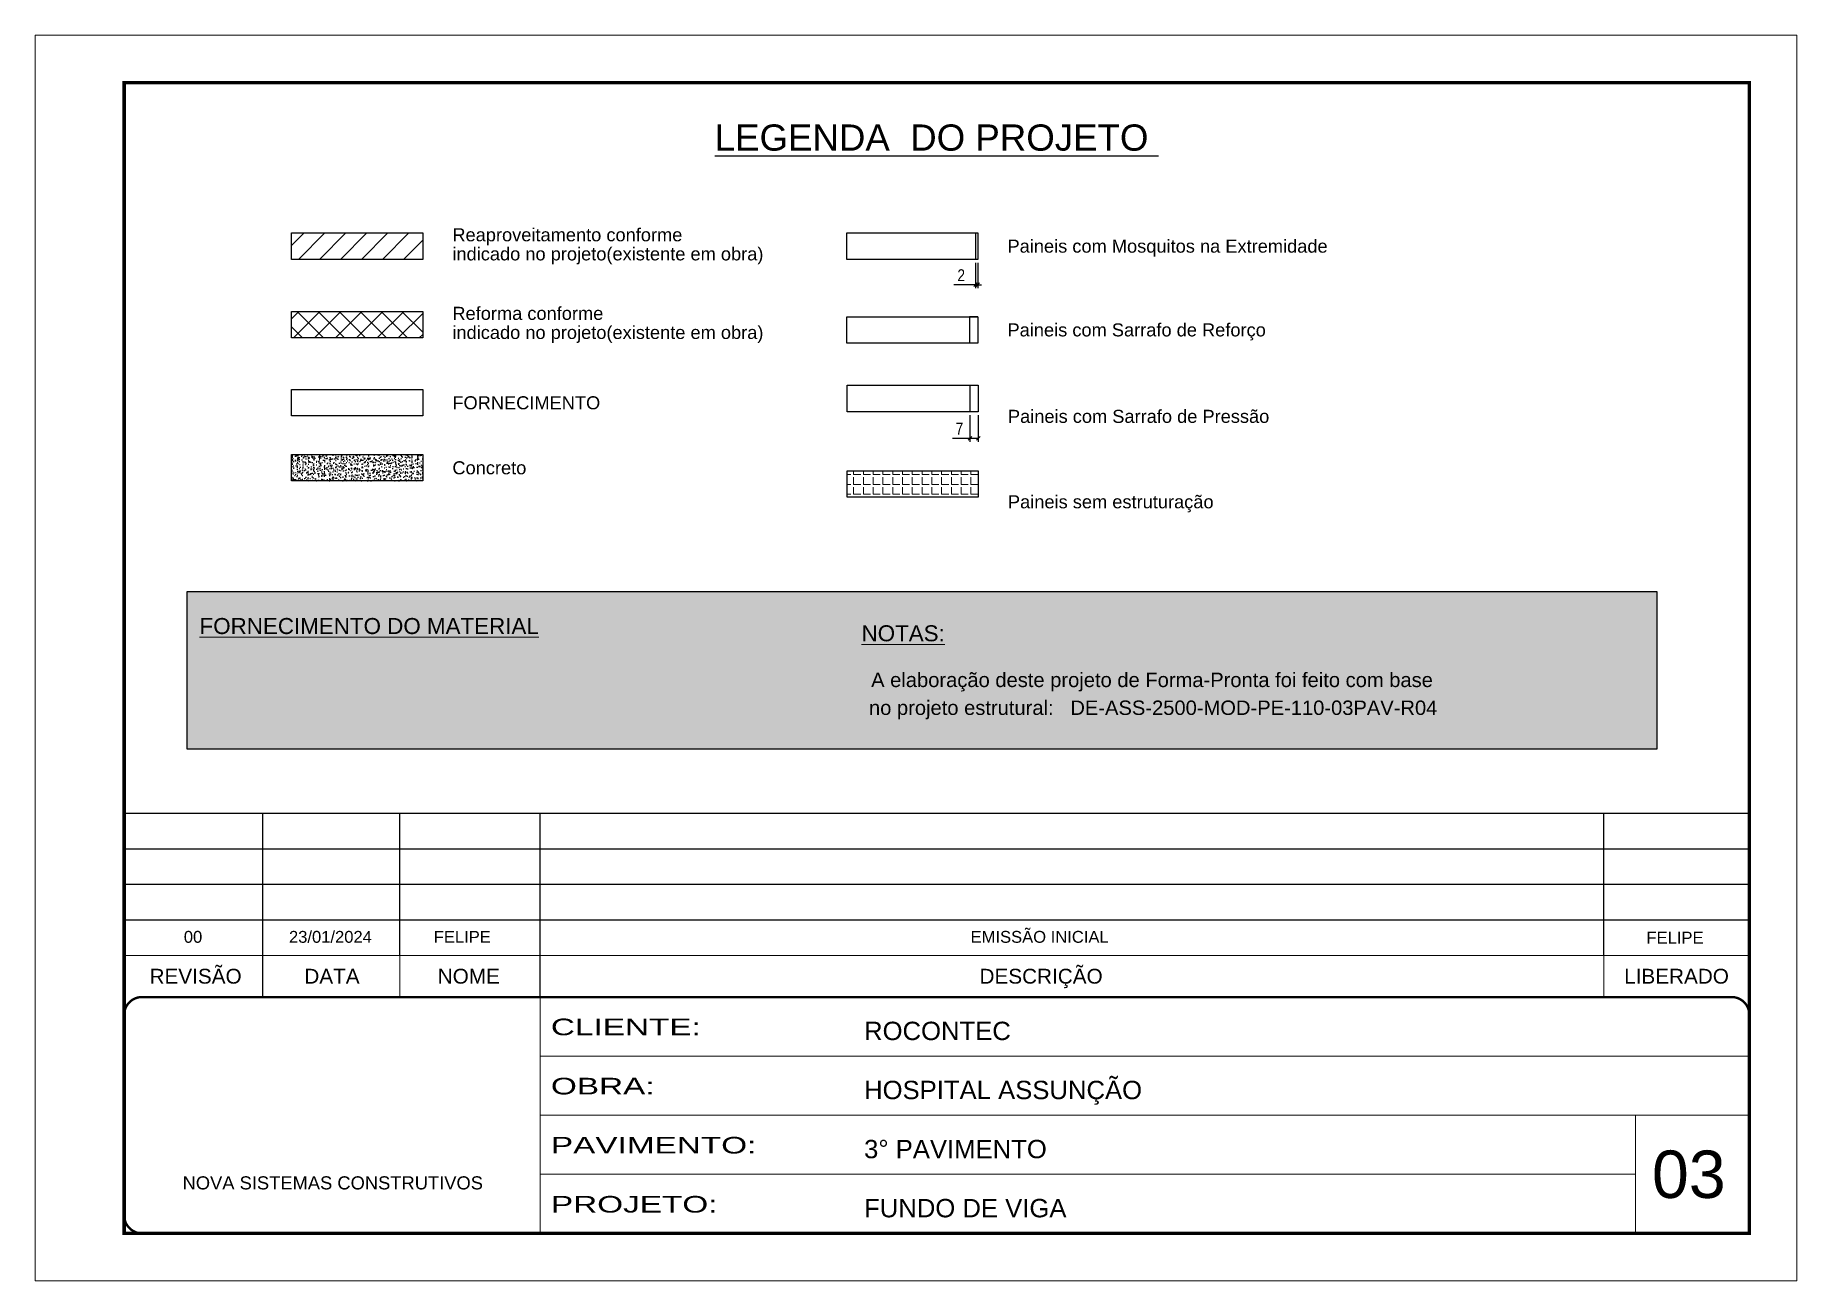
# Model space of a CAD drawing. Extents: x 2216 to 8470, y 226 to 4722.
# Drawn here: x 5386 to 6871, y 3672 to 4722 of the extents above; entities that cross this region are included whole.
import ezdxf
from ezdxf.enums import TextEntityAlignment as Align

# ---------------------------------------------------------------- set-up
doc = ezdxf.new("R2010")
doc.units = 0
for name, pattern in [('CONTINUO', [0]), ('DASHED', [0.75, 0.5, -0.25]), ('HIDDEN', [0.375, 0.25, -0.125])]:
    doc.linetypes.add(name, pattern=pattern)
for name, color, linetype, lineweight in [('CARIMBO', 255, 'Continuous', 9), ('Folhas', 255, 'Continuous', 9), ('Hachura', 251, 'Continuous', 9), ('REAPROVEITAMENTO', 251, 'Continuous', 9), ('SARRAFO DE PRESSAO', 251, 'DASHED', 9)]:
    doc.layers.add(name, color=color, linetype=linetype, lineweight=lineweight)
for name, color, linetype in [('COTA', 241, 'Continuous'), ('Painéis', 200, 'Continuous'), ('SARR_2.2x7', 40, 'Continuous')]:
    doc.layers.add(name, color=color, linetype=linetype)
doc.layers.add('Demarcação 2', color=254, linetype='Continuous', lineweight=9, true_color=0xe0e0e0)
doc.styles.add('ARIAL', font='arial.ttf')
doc.styles.add('COTA TECNICA', font='techl___.ttf', dxfattribs={"height": 10})
doc.styles.add('Tecnologia', font='')
doc.styles.get('Tecnologia').set_extended_font_data('Forgotten Futurist')
doc.dimstyles.new('PAINEL', dxfattribs={"dimtxt": 10, "dimasz": 3, "dimexe": 3, "dimexo": 3, "dimgap": 3, "dimtad": 1, "dimdec": 1, "dimzin": 12, "dimdsep": 46, "dimtxsty": 'COTA TECNICA', "dimblk1": 'OBLIQUE', "dimblk2": 'OBLIQUE', "dimsah": 1, "dimcen": 0.9, "dimclrd": 4, "dimclre": 4, "dimclrt": 240, "dimadec": 1, "dimazin": 3, "dimtfac": 1, "dimtdec": 1, "dimtmove": 0, "dimatfit": 3, "dimfxl": 1, "dimtolj": 1, "dimtzin": 12, "dimarcsym": 0})

msp = doc.modelspace()

# ---------------------------------------------------------------- texts
at = {"color": 0, "linetype": 'Continuous', "ltscale": 5, "style": 'ARIAL'}
msp.add_text('%%ULEGENDA  DO PROJETO ', height=22.1184, dxfattribs=at).set_placement((6146.1, 4624.5), align=Align.CENTER)
at = {"style": 'ARIAL'}
for s, p in [('REVISÃO', (5521.37, 3928.56)), ('DESCRIÇÃO', (6234.15, 3928.56)), ('DATA', (5636.35, 3928.56)), ('NOME', (5751.7, 3928.56)), ('LIBERADO', (6769.83, 3928.56))]:
    msp.add_text(s, height=12.5, dxfattribs=at).set_placement(p, align=Align.MIDDLE_CENTER)
at = {"layer": 'CARIMBO', "style": 'ARIAL'}
for s, p in [('Reaproveitamento conforme ', (5737.85, 4553.59)), ('Paineis com Mosquitos na Extremidade', (6205.82, 4544.02)), ('indicado no projeto(existente em obra)', (5737.85, 4537.51)), ('Reforma conforme ', (5737.85, 4487.36)), ('indicado no projeto(existente em obra)', (5737.85, 4471.27)), ('Paineis com Sarrafo de Reforço', (6205.82, 4473.42)), ('FORNECIMENTO', (5737.85, 4411.98)), ('Paineis com Sarrafo de Pressão', (6206.19, 4400.53)), ('Concreto', (5737.85, 4357.17)), ('Paineis sem estruturação', (6206.19, 4328.5))]:
    msp.add_text(s, height=11, dxfattribs=at).set_placement(p, align=Align.MIDDLE_LEFT)
at = {"layer": 'CARIMBO', "color": 5, "style": 'ARIAL'}
for s, height, p in [('%%UFORNECIMENTO DO MATERIAL', 13.5, (5524.71, 4217.03)), ('%%UNOTAS:', 13.5, (6082.78, 4210.91)), ('  A elaboração deste projeto de Forma-Pronta foi feito com base', 12.15, (6081.43, 4172.31)), ('  no projeto estrutural:', 12.15, (6079.61, 4148.82))]:
    msp.add_text(s, height=height, dxfattribs=at).set_placement(p)
at = {"layer": 'CARIMBO', "color": 1, "style": 'ARIAL'}
msp.add_text('DE-ASS-2500-MOD-PE-110-03PAV-R04', height=12.15, dxfattribs=at).set_placement((6258.83, 4148.82))
at = {"layer": 'CARIMBO', "style": 'ARIAL'}
for s, p in [('00', (5511.45, 3956.75)), ('23/01/2024', (5600.1, 3956.75)), ('FELIPE', (5722.13, 3956.75)), ('EMISSÃO INICIAL', (6174.69, 3956.75))]:
    msp.add_text(s, height=10, dxfattribs=at).set_placement(p)
at = {"layer": 'CARIMBO', "color": 7, "style": 'ARIAL'}
msp.add_text('03', height=40, dxfattribs=at).set_placement((6749.1, 3741.62))
at = {"layer": 'CARIMBO', "style": 'ARIAL'}
msp.add_attdef('FELIPE', text='', height=10, dxfattribs=at).set_placement((6768.54, 3961.06), align=Align.MIDDLE_CENTER)

# ---------------------------------------------------------------- blocks, each defined once
blk = doc.blocks.new('9999999999')
at = {"color": 30, "linetype": 'CONTINUO'}
for p, q in [((98564.6, 34230.2), (98564.6, 34429.4)), ((98564.6, 34379.6), (99584, 34379.6)), ((98564.6, 34329.8), (99488, 34329.8)), ((99584, 34329.8), (99488, 34329.8)), ((99488, 34329.8), (99488, 34230.2)), ((98564.6, 34280), (99488, 34280))]:
    blk.add_line(p, q, dxfattribs=at)
at = {"color": 30, "linetype": 'CONTINUO', "const_width": 2}
blk.add_lwpolyline([(99584, 34230.2), (99584, 34414.4, 0.414214), (99569, 34429.4), (98229, 34429.4, 0.414214), (98214, 34414.4), (98214, 34245.2, 0.414214), (98229, 34230.2), (99584, 34230.2)], format="xyb", dxfattribs=at)
at = {"layer": 'Folhas'}
blk.add_lwpolyline([(98139, 34190.2), (99624, 34190.2), (99624, 35240.2), (98139, 35240.2)], close=True, dxfattribs=at)
at = {"layer": 'Folhas', "color": 30, "const_width": 3}
blk.add_lwpolyline([(98214, 34230.2), (99584, 34230.2), (99584, 35200.2), (98214, 35200.2)], close=True, dxfattribs=at)
at = {"color": 7, "linetype": 'Continuous', "ltscale": 5, "style": 'ARIAL'}
for s, height, p in [('ROCONTEC', 15.48, (98837.7, 34393.1)), ('HOSPITAL ASSUNÇÃO', 15.483, (98837.7, 34343.3)), ('3° PAVIMENTO', 15.483, (98837.7, 34293.5)), ('NOVA SISTEMAS CONSTRUTIVOS', 11.059, (98263.2, 34267.2)), ('FUNDO DE VIGA', 15.483, (98837.7, 34243.7))]:
    blk.add_text(s, height=height, dxfattribs=at).set_placement(p)
at = {"layer": 'Folhas', "color": 7, "style": 'Tecnologia', "width": 1.5}
for s, p in [('CLIENTE:', (98573.7, 34397.2)), ('OBRA:', (98573.7, 34347.3)), ('PAVIMENTO:', (98573.7, 34297.5)), ('PROJETO:', (98573.7, 34247.7))]:
    blk.add_text(s, height=14, dxfattribs=at).set_placement(p)
blk = doc.blocks.new('_Oblique')
at = {"color": 0, "linetype": 'ByBlock', "lineweight": -2}
blk.add_line((-0.5, -0.5), (0.5, 0.5), dxfattribs=at)
blk = doc.blocks.new('*D91')
at = {"layer": 'COTA', "color": 4, "lineweight": -2, "transparency": 16777216}
for p, q in [((6178.8, 4529.9), (6178.8, 4508.5)), ((6180.8, 4529.9), (6180.8, 4508.5)), ((6178.8, 4511.5), (6160.7, 4511.5)), ((6180.8, 4511.5), (6178.8, 4511.5)), ((6180.8, 4511.5), (6183.8, 4511.5))]:
    blk.add_line(p, q, dxfattribs=at)
at = {"layer": 'Defpoints', "color": 0, "transparency": 16777216}
for p in [(6178.8, 4532.9), (6180.8, 4532.9), (6178.8, 4511.5)]:
    blk.add_point(p, dxfattribs=at)
at = {"layer": 'COTA', "color": 4, "lineweight": -2, "transparency": 16777216, "xscale": 3, "yscale": 3, "zscale": 3}
blk.add_blockref('_Oblique', (6178.8, 4511.5), dxfattribs=at)
at = {"layer": 'COTA', "color": 4, "lineweight": -2, "transparency": 16777216, "xscale": 3, "yscale": 3, "zscale": 3, "rotation": 180}
blk.add_blockref('_Oblique', (6180.8, 4511.5), dxfattribs=at)
at = {"layer": 'COTA', "color": 240, "transparency": 16777216, "insert": (6166.8, 4519.5), "char_height": 10, "attachment_point": 5, "style": 'COTA TECNICA'}
blk.add_mtext('\\A1;2', dxfattribs=at)
blk = doc.blocks.new('*D92')
at = {"layer": 'COTA', "color": 4, "lineweight": -2, "transparency": 16777216}
for p, q in [((6174.2, 4401.5), (6174.2, 4379)), ((6181.2, 4401.5), (6181.2, 4379)), ((6174.2, 4382), (6159.5, 4382)), ((6181.2, 4382), (6174.2, 4382))]:
    blk.add_line(p, q, dxfattribs=at)
at = {"layer": 'Defpoints', "color": 0, "transparency": 16777216}
for p in [(6174.2, 4404.5), (6181.2, 4404.5), (6174.2, 4382)]:
    blk.add_point(p, dxfattribs=at)
at = {"layer": 'COTA', "color": 4, "lineweight": -2, "transparency": 16777216, "xscale": 3, "yscale": 3, "zscale": 3, "rotation": 180}
blk.add_blockref('_Oblique', (6174.2, 4382), dxfattribs=at)
at = {"layer": 'COTA', "color": 4, "lineweight": -2, "transparency": 16777216, "xscale": 3, "yscale": 3, "zscale": 3}
blk.add_blockref('_Oblique', (6181.2, 4382), dxfattribs=at)
at = {"layer": 'COTA', "color": 240, "transparency": 16777216, "insert": (6165.3, 4390.1), "char_height": 10, "attachment_point": 5, "style": 'COTA TECNICA'}
blk.add_mtext('\\A1;7', dxfattribs=at)

# ---------------------------------------------------------------- dimensions: what is measured, and where the dimension line sits
at = {"layer": 'COTA'}
for base, p1, p2, picture, middle in [((6178.82, 4511.47), (6180.82, 4532.89), (6178.82, 4532.89), '*D91', (6166.77, 4519.47)), ((6174.19, 4381.98), (6181.19, 4404.46), (6174.19, 4404.46), '*D92', (6165.32, 4390.05))]:
    dim = msp.add_linear_dim(base=base, p1=p1, p2=p2, dimstyle='PAINEL', dxfattribs=at)
    dim.commit()
    dim.dimension.update_dxf_attribs({"geometry": picture, "text_midpoint": middle})

# ---------------------------------------------------------------- hatches: boundary and pattern name
at = {"layer": 'COTA', "linetype": 'Continuous', "ltscale": 200}
h = msp.add_hatch(dxfattribs=at)
h.set_pattern_fill('AR-CONC', color=256, scale=0.9)
h.set_pattern_definition([(50, (-98220.462, -30488.2817), (6.45534164, -0.56476921), [0.675, -7.425]), (355, (-98220.462, -30488.282), (-1.248762, 6.7697292), [0.54, -5.94]), (100.4514445, (-98219.924, -30488.329), (5.20657962, 6.20495992), [0.57366173, -6.310279]), (46.1842, (-98220.462, -30486.482), (9.605172, -1.4896735), [1.0125, -11.1375]), (96.6356355, (-98219.662, -30486.606), (8.4119575, 8.7670674), [0.8604931, -9.4654238]), (351.184164, (-98220.462, -30486.482), (8.4119575, 8.7670674), [0.81, -8.91]), (21, (-98219.562, -30486.9317), (5.37216347, -3.62357002), [0.675, -7.425]), (326, (-98219.562, -30486.932), (2.189838, 6.5263504), [0.54, -5.94]), (71.451445, (-98219.1146, -30487.2337), (7.5620014, 2.90278038), [0.5736617, -6.310279]), (37.5, (-98220.4622, -30488.2817), (0.1094387, 2.996044684), [0, -5.868, 0, -6.03, 0, -5.9625]), (7.5, (-98220.4622, -30488.2817), (2.36762584, 3.54970541), [0, -3.438, 0, -5.733, 0, -2.2725]), (327.5, (-98222.4692, -30488.2817), (4.804401926, -0.202993846), [0, -2.25, 0, -7.02, 0, -9.315]), (317.5, (-98223.3692, -30488.2817), (5.24867552, 0.90094484), [0, -2.925, 0, -4.662, 0, -6.615])])
h.paths.add_polyline_path([(5712.85, 4346.05), (5712.85, 4368.3), (5602.28, 4368.3), (5602.28, 4346.05)])
at = {"layer": 'Demarcação 2'}
h = msp.add_hatch(color=8, dxfattribs=at)
h.set_gradient(color1=(112, 112, 112), one_color=1, tint=1, name='SPHERICAL')
h.paths.add_polyline_path([(5514.36, 4252.9), (6753.3, 4252.9), (6753.3, 4119.89), (5514.36, 4119.89)])
at = {"layer": 'Hachura'}
h = msp.add_hatch(dxfattribs=at)
h.set_pattern_fill('ANGLE', color=256, scale=30)
h.set_pattern_definition([(0, (-98220.462, -30488.282), (0, 8.25), [6, -2.25]), (90, (-98220.462, -30488.282), (-8.25, 5e-16), [6, -2.25])])
h.paths.add_polyline_path([(6181.19, 4354.68), (6070.62, 4354.68), (6070.62, 4332.43), (6181.19, 4332.43)])
at = {"layer": 'REAPROVEITAMENTO'}
h = msp.add_hatch(dxfattribs=at)
h.set_pattern_fill('ANSI31', color=256, scale=100, style=0)
h.set_pattern_definition([(45, (6652.563, 7733.931), (-8.838835, 8.838835), [])])
h.paths.add_polyline_path([(5602.28, 4555.14), (5602.28, 4532.89), (5712.85, 4532.89), (5712.85, 4555.14)])
h = msp.add_hatch(dxfattribs=at)
h.set_pattern_fill('ANSI37', color=256, scale=100, style=0)
h.set_pattern_definition([(45, (-94253.454, -30283.806), (-8.8388348, 8.8388348), []), (135, (-94253.454, -30283.806), (-8.8388348, -8.8388348), [])])
h.paths.add_polyline_path([(5602.28, 4488.91), (5602.28, 4466.66), (5712.85, 4466.66), (5712.85, 4488.91)])

# ---------------------------------------------------------------- linework, layer by layer
at = {"color": 30}
for p, q in [((5461.19, 4066.06), (6831.19, 4066.06)), ((5577.95, 3946.06), (5577.95, 4066.06)), ((5693.61, 3946.06), (5693.61, 4066.06)), ((5811.77, 3946.06), (5811.77, 4066.06)), ((6708.53, 3946.06), (6708.53, 4066.06)), ((5461.19, 4036.06), (6831.19, 4036.06)), ((5461.19, 4006.06), (6831.19, 4006.06)), ((5461.19, 3976.06), (6831.19, 3976.06))]:
    msp.add_line(p, q, dxfattribs=at)
msp.add_lwpolyline([(5514.36, 4252.9), (6753.3, 4252.9), (6753.3, 4119.89), (5514.36, 4119.89)], close=True, dxfattribs=at)
at = {"color": 30, "const_width": 1}
for points in [[(5461.19, 3946.06), (6831.19, 3946.06)], [(5577.95, 3946.06), (5577.95, 3911.06)], [(5693.61, 3946.06), (5693.61, 3911.06)], [(5811.77, 3946.06), (5811.77, 3911.06)], [(6708.53, 3946.06), (6708.53, 3911.06)]]:
    msp.add_lwpolyline(points, dxfattribs=at)
at = {"layer": 'COTA', "linetype": 'Continuous', "ltscale": 200}
msp.add_lwpolyline([(5602.28, 4368.3), (5712.85, 4368.3), (5712.85, 4346.05), (5602.28, 4346.05)], close=True, dxfattribs=at)
at = {"layer": 'Painéis', "linetype": 'Continuous'}
msp.add_line((6178.82, 4555.14), (6178.82, 4532.89), dxfattribs=at)
for points in [[(5602.28, 4555.14), (5712.85, 4555.14), (5712.85, 4532.89), (5602.28, 4532.89)], [(6070.25, 4555.14), (6180.82, 4555.14), (6180.82, 4532.89), (6070.25, 4532.89)], [(5602.28, 4488.91), (5712.85, 4488.91), (5712.85, 4466.66), (5602.28, 4466.66)], [(6070.25, 4484.54), (6180.82, 4484.54), (6180.82, 4462.29), (6070.25, 4462.29)], [(6070.62, 4426.71), (6181.19, 4426.71), (6181.19, 4404.46), (6070.62, 4404.46)], [(5602.28, 4423.1), (5712.85, 4423.1), (5712.85, 4400.85), (5602.28, 4400.85)], [(6070.62, 4354.68), (6181.19, 4354.68), (6181.19, 4332.43), (6070.62, 4332.43)]]:
    msp.add_lwpolyline(points, close=True, dxfattribs=at)
at = {"layer": 'SARR_2.2x7', "linetype": 'Continuous'}
for p, q in [((6180.82, 4484.54), (6173.82, 4484.54)), ((6180.82, 4462.29), (6173.82, 4462.29))]:
    msp.add_line(p, q, dxfattribs=at)
at = {"layer": 'SARR_2.2x7'}
for p, q in [((6173.82, 4484.54), (6173.82, 4462.29)), ((6180.82, 4484.54), (6180.82, 4462.29))]:
    msp.add_line(p, q, dxfattribs=at)
at = {"layer": 'SARR_2.2x7', "linetype": 'HIDDEN'}
msp.add_line((6174.19, 4426.71), (6174.19, 4404.46), dxfattribs=at)

# ---------------------------------------------------------------- block references
at = {"layer": 'SARRAFO DE PRESSAO', "color": 6, "linetype": 'ByBlock'}
msp.add_blockref('9999999999', (-92752.79, -30518.38), dxfattribs=at)

msp.set_redraw_order([(e.dxf.handle, doc.entitydb.next_handle()) for e in msp.query("TEXT MTEXT ATTDEF DIMENSION ARC_DIMENSION")])  # texts and dimensions are drawn at this point

doc.saveas('drawing.dxf')
